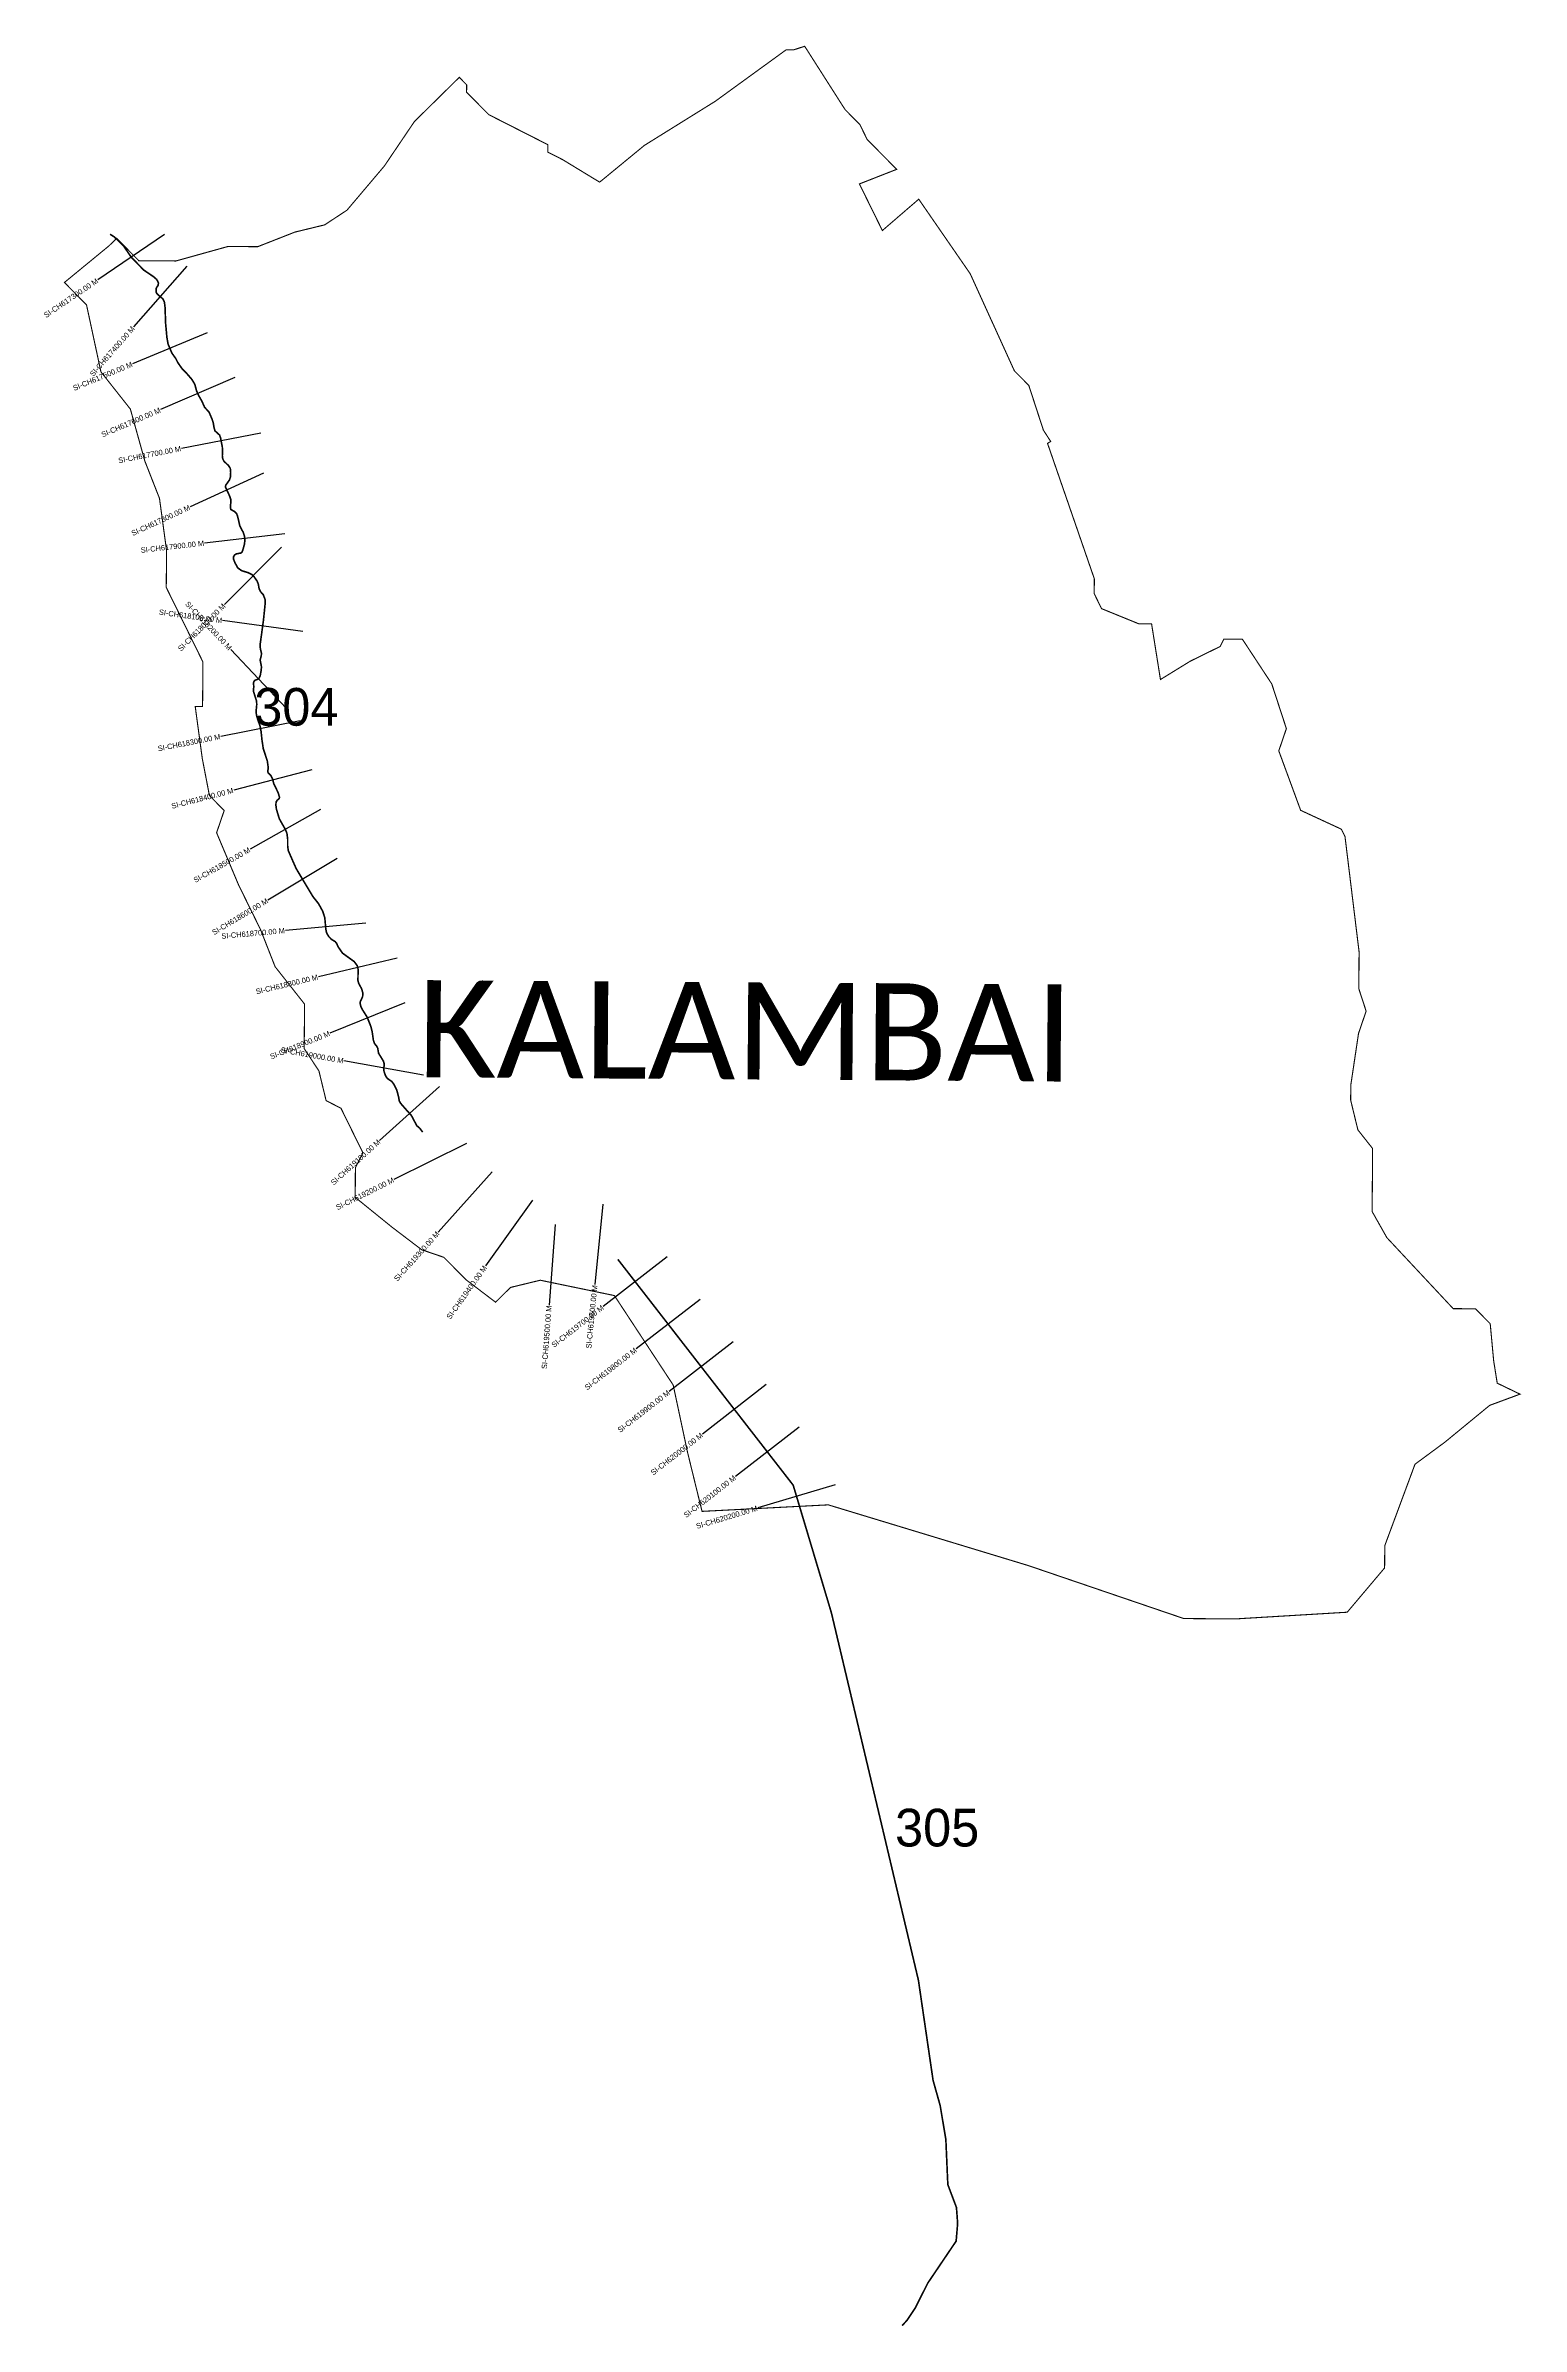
# Model space of a CAD drawing. Header units: metres. Extents: x 323202 to 325941, y 1816900 to 1821134.
import ezdxf
from ezdxf.enums import TextEntityAlignment as Align

# ---------------------------------------------------------------- set-up
doc = ezdxf.new("R2010")
doc.units = ezdxf.units.M
for name, color, linetype in [('CS', 134, 'Continuous'), ('CSMark', 6, 'Continuous'), ('NATURALLY PROTECTED', 3, 'Continuous'), ('VILLAGE NAME', 250, 'Continuous')]:
    doc.layers.add(name, color=color, linetype=linetype)

msp = doc.modelspace()

# ---------------------------------------------------------------- linework, layer by layer
at = {"color": 6, "const_width": 2}
msp.add_lwpolyline([(323333.7, 1820776.5), (323374.7, 1820734.9), (323443.6, 1820734.4), (323540.2, 1820761.3), (323595.4, 1820760.9), (323664.4, 1820788), (323719.6, 1820801.4), (323761.1, 1820828.7), (323830.6, 1820910.9), (323886.2, 1820993.2), (323969.5, 1821075.3), (323983.2, 1821061.4), (323983.1, 1821047.7), (324024.1, 1821006.1), (324134, 1820950.2), (324133.9, 1820936.4), (324161.3, 1820922.5), (324230, 1820880.7), (324313.1, 1820949), (324444.5, 1821030.8), (324576, 1821126.3), (324589.8, 1821126.2), (324610.5, 1821133), (324685.5, 1821015.4), (324712.9, 1820987.6), (324726.5, 1820960), (324781.2, 1820904.5), (324712.1, 1820877.4), (324754.7, 1820790.9), (324822.2, 1820849.1), (324917.7, 1820710.7), (324999.7, 1820530.5), (325026.5, 1820503.3), (325053.5, 1820420.4), (325067.1, 1820399.4), (325061.2, 1820395.8), (325148.1, 1820144.3), (325147.9, 1820116.7), (325161.5, 1820089), (325230.2, 1820061), (325254.3, 1820060.9), (325270.8, 1819957.4), (325326.2, 1819991.5), (325381.5, 1820018.7), (325388.4, 1820032.4), (325422.9, 1820032.2), (325477.4, 1819949.2), (325504.5, 1819866.3), (325490.4, 1819825), (325531, 1819714.6), (325606.5, 1819679.6), (325613.3, 1819665.8), (325639.4, 1819452.1), (325639, 1819383.2), (325652.5, 1819341.8), (325638.4, 1819300.5), (325624, 1819204.2), (325623.8, 1819176.6), (325637.2, 1819121.4), (325664.5, 1819086.8), (325663.7, 1818969.7), (325691, 1818921.3), (325814.1, 1818789.5), (325855.4, 1818789.3), (325882.8, 1818761.5), (325889.2, 1818692.6), (325895.8, 1818651.2), (325938.1, 1818630.8), (325881.8, 1818610), (325798.6, 1818541.6), (325743.2, 1818500.7), (325687.1, 1818349.5), (325686.8, 1818308.2), (325617.4, 1818226), (325410.6, 1818213.6), (325314.2, 1818214.2), (325025.5, 1818312.6), (324654.3, 1818425.3), (324420, 1818413.2), (324393.1, 1818522.9), (324366.5, 1818647.7), (324311.9, 1818730.8), (324257.4, 1818813.8), (324119.8, 1818842.3), (324064.6, 1818828.9), (324036.8, 1818801.5), (323982, 1818843.2), (323940.9, 1818884.8), (323899.7, 1818898.9), (323844.9, 1818940.6), (323776.4, 1818996.1), (323776.7, 1819051.2), (323790.7, 1819078.7), (323749.9, 1819161.6), (323722.4, 1819175.6), (323709, 1819230.8), (323681.7, 1819272.3), (323682.3, 1819355), (323627.7, 1819424.3), (323600.6, 1819493.3), (323559.8, 1819576.3), (323519.1, 1819673), (323533.2, 1819714.2), (323505.8, 1819742), (323492.5, 1819811), (323479.4, 1819907.5), (323493.1, 1819907.4), (323493.7, 1819990.1), (323425.7, 1820128.3), (323426.2, 1820197.2), (323413.1, 1820293.7), (323386, 1820362.8), (323359.1, 1820459.4), (323304.4, 1820528.7), (323277.7, 1820652.9), (323236.7, 1820694.5), (323319.8, 1820762.8), (323333.7, 1820776.5)], dxfattribs=at)
at = {"layer": 'CS'}
for p, q in [((323422.5, 1820783.8), (323298.5, 1820699.5)), ((323463.7, 1820724.8), (323364.9, 1820611.9)), ((323501.6, 1820601.2), (323363.1, 1820543.6)), ((323552.9, 1820518), (323415.2, 1820458.6)), ((323601.1, 1820414.9), (323453.9, 1820386.4)), ((323606.3, 1820340.5), (323470, 1820277.9)), ((323645.9, 1820227.7), (323496.8, 1820210.8)), ((323639.8, 1820202.9), (323533.8, 1820096.8)), ((323678.9, 1820046.3), (323530.2, 1820066.7)), ((323648.1, 1819904.1), (323545.3, 1820013.4)), ((323674.2, 1819880.5), (323527, 1819851.8)), ((323696.1, 1819789.7), (323550.9, 1819752.1)), ((323711.7, 1819716.4), (323581.1, 1819642.6)), ((323742.9, 1819625.2), (323614.2, 1819548.1)), ((323796.1, 1819505), (323646.7, 1819491.6)), ((323854, 1819440), (323708, 1819405.3)), ((323868.7, 1819357), (323729.5, 1819301.2)), ((323903.1, 1819222.8), (323755.4, 1819249.3)), ((323932.8, 1819202.2), (323821.5, 1819101.6)), ((323982.7, 1819095.9), (323848.3, 1819029.4)), ((324030.4, 1819043.5), (323930.4, 1818931.7)), ((324105.2, 1818990.8), (324018.1, 1818868.7)), ((324147.3, 1818945.9), (324136.1, 1818796.3)), ((324235.7, 1818983.5), (324221.1, 1818834.2)), ((324355.1, 1818885.6), (324236.6, 1818793.6)), ((324416.4, 1818806.6), (324297.9, 1818714.7)), ((324477.7, 1818727.7), (324359.2, 1818635.7)), ((324539, 1818648.7), (324420.6, 1818556.7)), ((324600.4, 1818569.7), (324481.9, 1818477.7)), ((324667.2, 1818462.6), (324523.5, 1818419.5))]:
    msp.add_line(p, q, dxfattribs=at)
at = {"layer": 'NATURALLY PROTECTED', "const_width": 3, "flags": 128}
for points in [[(323321.4, 1820784), (323329.2, 1820779.1), (323346.1, 1820762.9), (323361.1, 1820740.8), (323374.5, 1820727.2), (323384.4, 1820717.2), (323396.5, 1820709), (323402.4, 1820704.9), (323407.8, 1820700.2), (323409.8, 1820696.7), (323411.2, 1820693.3), (323410.5, 1820688.9), (323408, 1820685.7), (323406.7, 1820682.5), (323406.7, 1820677.3), (323408.1, 1820673.8), (323413.6, 1820669), (323419.6, 1820663.8), (323422.3, 1820657.8), (323423.5, 1820647.7), (323424.1, 1820629.5), (323424.4, 1820619.3), (323425.6, 1820606.4), (323426.8, 1820593), (323429, 1820580.4), (323436.1, 1820563.4), (323443.3, 1820553.3), (323447.3, 1820545.4), (323455.4, 1820533.9), (323464.5, 1820524.6), (323473.2, 1820514.5), (323478.7, 1820505.4), (323481.9, 1820493.3), (323484.7, 1820486.7), (323492.1, 1820473.5), (323497, 1820462.5), (323505, 1820454.1), (323510.7, 1820440.8), (323512.9, 1820433.9), (323514.4, 1820424.9), (323516.2, 1820418.9), (323519.6, 1820415.8), (323524.5, 1820411.4), (323526.5, 1820406), (323528, 1820397.8), (323529.7, 1820389.3), (323530.3, 1820379.5), (323529.7, 1820372.9), (323530.4, 1820367.4), (323532.7, 1820362.7), (323536.9, 1820358.7), (323541.4, 1820354.3), (323544.5, 1820349.3), (323545.2, 1820342.1), (323544.9, 1820333.7), (323542.8, 1820327.5), (323538.7, 1820321.9), (323536.1, 1820318.3), (323535.5, 1820315), (323539.9, 1820305.3), (323543.4, 1820297.8), (323545.3, 1820291.9), (323545.6, 1820286.8), (323544.7, 1820278.7), (323544.7, 1820276.1), (323545.6, 1820273.1), (323550.1, 1820270.5), (323552.9, 1820268.9), (323555.8, 1820266.1), (323557.9, 1820261.2), (323560.1, 1820251.9), (323562.1, 1820243.1), (323564.2, 1820238.5), (323568.6, 1820230.6), (323570.8, 1820223.8), (323571.7, 1820215.9), (323570.6, 1820208), (323567.8, 1820197.8), (323566.4, 1820194.2), (323564.3, 1820192.3), (323561.2, 1820191.7), (323555.2, 1820190.5), (323552.7, 1820188.7), (323550.7, 1820185.7), (323550.3, 1820181.6), (323553, 1820174.6), (323558.4, 1820164.6), (323565.7, 1820159.4), (323577.6, 1820155.8), (323584.1, 1820152.6), (323589.1, 1820147.6), (323594.4, 1820140), (323596.5, 1820134.5), (323598.1, 1820125.6), (323600.6, 1820120.6), (323605.7, 1820114.9), (323607.2, 1820110.9), (323609.2, 1820105.7), (323609.5, 1820101), (323607.9, 1820085.3), (323606.1, 1820067.7), (323602.7, 1820042.7), (323600.5, 1820026.7), (323599.7, 1820021.3), (323600.4, 1820014.1), (323602.4, 1820006.2), (323602, 1820001.4), (323600.2, 1819994.9), (323600.1, 1819992.7), (323600.7, 1819989.5), (323601.6, 1819985), (323602.4, 1819980.7), (323601.8, 1819974.2), (323600, 1819964.5), (323598, 1819960), (323595.6, 1819957.8), (323590.9, 1819956.3), (323588.6, 1819954.4), (323587.5, 1819951), (323588.1, 1819944.5), (323587.4, 1819936.1), (323589.8, 1819928.2), (323591.6, 1819922.5), (323593.3, 1819917.2), (323593.6, 1819910.8), (323592.8, 1819902.5), (323592.3, 1819896.9), (323593.3, 1819891), (323596, 1819881.3), (323599.5, 1819872.1), (323601.6, 1819861.4), (323603.4, 1819844.6), (323605.8, 1819828.8), (323608.8, 1819819.8), (323613.2, 1819806.4), (323614.8, 1819795.3), (323614.8, 1819791.7), (323614, 1819787.4), (323614.7, 1819784.4), (323619.6, 1819779.4), (323623, 1819772.9), (323625.3, 1819763.7), (323629.6, 1819755), (323633.4, 1819747.2), (323635.1, 1819741.3), (323635.9, 1819738.6), (323635.1, 1819736.2), (323633.5, 1819735), (323631.7, 1819733.5), (323629.5, 1819729.9), (323629.1, 1819724.5), (323630.1, 1819716.8), (323631.7, 1819711.5), (323635.5, 1819699), (323641.7, 1819687.9), (323646.7, 1819679.1), (323649.6, 1819672), (323651, 1819661.2), (323651, 1819648.3), (323652.1, 1819640), (323657.2, 1819628.2), (323662.1, 1819617), (323666.8, 1819606.4), (323675.7, 1819591.5), (323682.5, 1819580.1), (323692.4, 1819563.5), (323697.8, 1819554.6), (323708.5, 1819541), (323716.1, 1819527.1), (323719.9, 1819515.2), (323721.1, 1819502), (323721.8, 1819494), (323723.3, 1819487.1), (323727.2, 1819480.3), (323732.3, 1819475.1), (323739.4, 1819470.7), (323742.2, 1819467.1), (323744.5, 1819461.4), (323752.8, 1819449.5), (323764.5, 1819441), (323774.6, 1819433.7), (323780.2, 1819426.1), (323781.7, 1819419.6), (323781.6, 1819411), (323781.4, 1819398.8), (323782.9, 1819393.1), (323788.2, 1819383.5), (323790.6, 1819375.3), (323790.1, 1819368.7), (323787.6, 1819363.2), (323785.8, 1819359.4), (323785.6, 1819355.3), (323787, 1819350.1), (323790.1, 1819344), (323798.6, 1819330.5), (323805.3, 1819313.7), (323807.9, 1819303.2), (323810, 1819288.3), (323812.3, 1819281.4), (323815.9, 1819277.4), (323818.1, 1819273.3), (323819.7, 1819263.6), (323824, 1819256.7), (323828.7, 1819249), (323830, 1819244.5), (323830.1, 1819240.6), (323829.1, 1819235.2), (323829.9, 1819229.4), (323832.9, 1819221.3), (323836.1, 1819216.8), (323840.4, 1819213.8), (323844, 1819211.4), (323848.3, 1819205.9), (323853.5, 1819195.2), (323856.8, 1819183), (323858.1, 1819175.2), (323860.5, 1819170.8), (323871.7, 1819158), (323880.6, 1819148.1), (323884.9, 1819140), (323887.4, 1819135.3), (323890.6, 1819129.2), (323896, 1819124.6), (323901.5, 1819117.3)], [(324263.7, 1818881.1), (324589.2, 1818461.8), (324660.1, 1818224.9), (324755.2, 1817823.6), (324821.6, 1817542.8), (324848.8, 1817357), (324861.9, 1817310.5), (324872.5, 1817247.5), (324874.8, 1817194.6), (324876.2, 1817163.4), (324881.8, 1817148.5), (324892.2, 1817120.9), (324894.4, 1817091.4), (324891.6, 1817058.5), (324865.6, 1817020), (324839.1, 1816980.8), (324816.2, 1816935.2), (324800.2, 1816911.1), (324791.2, 1816901.7)]]:
    msp.add_lwpolyline(points, dxfattribs=at)

# ---------------------------------------------------------------- texts
at = {"char_height": 70, "attachment_point": 1}
for s, insert in [('304', (323589, 1819941.7)), ('305', (324778.3, 1817861.1))]:
    msp.add_mtext_dynamic_manual_height_columns(s, width=95.172, gutter_width=1, heights=[0], dxfattribs=dict(at, insert=insert))
at = {"layer": 'CSMark'}
for s, rotation, p in [('SI-CH617300.00 M', 34.2302, (323297.7, 1820698.9)), ('SI-CH617400.00 M', 48.8357, (323364.3, 1820611.2)), ('SI-CH617500.00 M', 22.6175, (323362.2, 1820543.2)), ('SI-CH617600.00 M', 23.3568, (323414.3, 1820458.2)), ('SI-CH617700.00 M', 10.9436, (323452.9, 1820386.2)), ('SI-CH617800.00 M', 24.6658, (323469.1, 1820277.5)), ('SI-CH617900.00 M', 6.4359, (323495.8, 1820210.7)), ('SI-CH618000.00 M', 45.0208, (323533.1, 1820096.1)), ('SI-CH618200.00 M', 313.2355, (323544.6, 1820014.1)), ('SI-CH618100.00 M', 352.1844, (323529.3, 1820066.8)), ('SI-CH618300.00 M', 11.0428, (323526, 1819851.6)), ('SI-CH618400.00 M', 14.5267, (323549.9, 1819751.8)), ('SI-CH618500.00 M', 29.4573, (323580.3, 1819642.2)), ('SI-CH618600.00 M', 30.9157, (323613.3, 1819547.6)), ('SI-CH618700.00 M', 5.1279, (323645.7, 1819491.5)), ('SI-CH618800.00 M', 13.3588, (323707, 1819405.1)), ('SI-CH618900.00 M', 21.8552, (323728.6, 1819300.8)), ('SI-CH619000.00 M', 349.818, (323754.5, 1819249.4)), ('SI-CH619100.00 M', 42.1262, (323820.8, 1819101)), ('SI-CH619200.00 M', 26.3024, (323847.4, 1819029)), ('SI-CH619300.00 M', 48.1926, (323929.8, 1818930.9)), ('SI-CH619400.00 M', 54.5051, (324017.5, 1818867.9)), ('SI-CH619600.00 M', 84.4022, (324221, 1818833.2)), ('SI-CH619500.00 M', 85.6846, (324136, 1818795.3)), ('SI-CH619700.00 M', 37.8261, (324235.8, 1818793)), ('SI-CH619800.00 M', 37.8261, (324297.1, 1818714)), ('SI-CH619900.00 M', 37.8261, (324358.4, 1818635.1)), ('SI-CH620000.00 M', 37.8261, (324419.8, 1818556.1)), ('SI-CH620100.00 M', 37.8261, (324481.1, 1818477.1)), ('SI-CH620200.00 M', 16.6743, (324522.6, 1818419.3))]:
    msp.add_text(s, height=10, rotation=rotation, dxfattribs=at).set_placement(p, align=Align.MIDDLE_RIGHT)
at = {"layer": 'VILLAGE NAME', "insert": (323893.4, 1819399.5), "char_height": 180.345, "attachment_point": 1, "rotation": 359.6139}
msp.add_mtext_dynamic_manual_height_columns('{\\fCalibri|b0|i0|c0|p34;KALAMBAI}', width=1779.605, gutter_width=901.7, heights=[0], dxfattribs=at)

doc.saveas('drawing.dxf')
